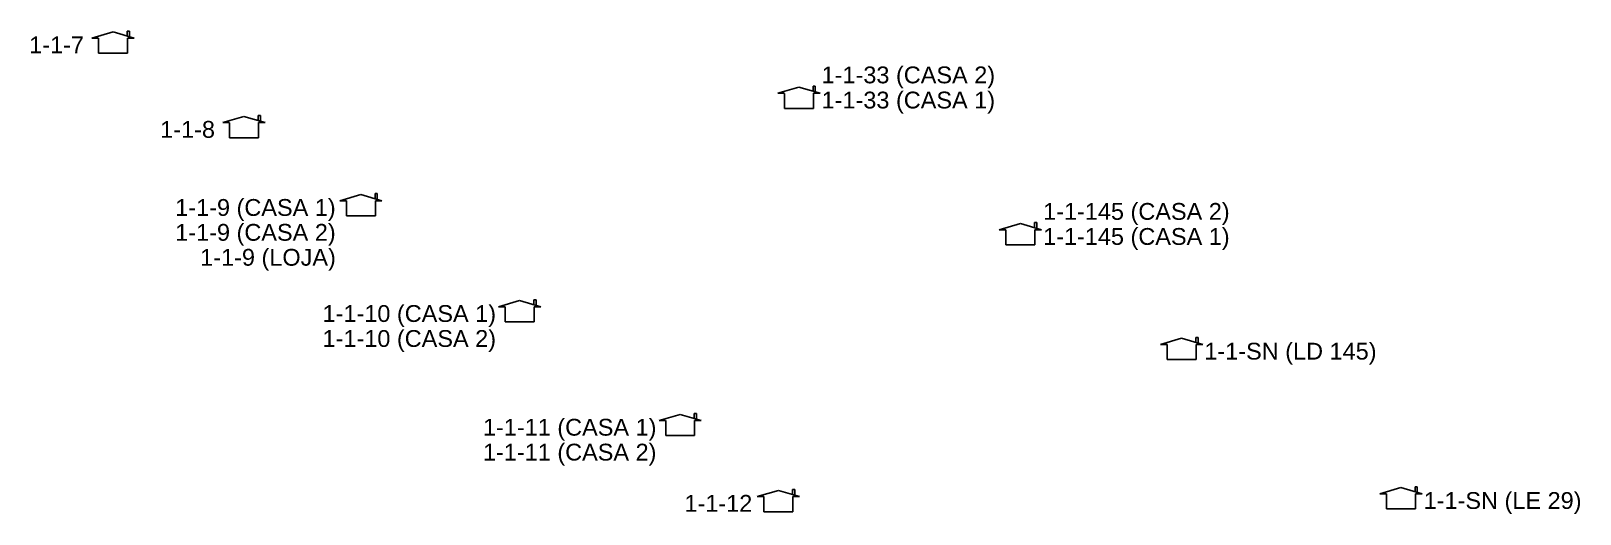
# Model space of a CAD drawing. Header units: inches. Extents: x 21510 to 26976, y 7127 to 12274.
# Drawn here: x 21509.6 to 21694, y 9520.7 to 9578.2 of the extents above; entities that cross this region are included whole.
import ezdxf

# ---------------------------------------------------------------- set-up
doc = ezdxf.new("R2010")
doc.units = ezdxf.units.IN
doc.header["$LTSCALE"] = 0.5
doc.layers.add('surveys', color=7, linetype='Continuous')
doc.layers.add('surveys legendas', color=7, linetype='Continuous')
doc.styles.get("Standard").update_dxf_attribs({"font": 'arial.ttf'})

msp = doc.modelspace()

# ---------------------------------------------------------------- texts
at = {"layer": 'surveys legendas', "color": 0}
for s, p in [('1-1-7', (21509.4, 9575.55)), ('1-1-33 (CASA 2)', (21603.7, 9571.97)), ('1-1-33 (CASA 1)', (21603.7, 9568.98)), ('1-1-8', (21524.99, 9565.49)), ('1-1-9 (CASA 1)', (21526.78, 9556.2)), ('1-1-145 (CASA 2)', (21630.06, 9555.73)), ('1-1-9 (CASA 2)', (21526.78, 9553.24)), ('1-1-145 (CASA 1)', (21630.06, 9552.75)), ('1-1-9 (LOJA)', (21529.75, 9550.27)), ('1-1-10 (CASA 1)', (21544.31, 9543.58)), ('1-1-10 (CASA 2)', (21544.31, 9540.61)), ('1-1-SN (LD 145)', (21649.25, 9539.1)), ('1-1-11 (CASA 1)', (21563.4, 9530.05)), ('1-1-11 (CASA 2)', (21563.4, 9527.09)), ('1-1-SN (LE 29)', (21675.35, 9521.33)), ('1-1-12', (21587.38, 9521))]:
    msp.add_text(s, height=2, dxfattribs=at).set_placement(p)

# ---------------------------------------------------------------- blocks, each defined once
blk = doc.blocks.new('SURVEY_SURVEY')
for p, q in [((-0.00001295, 0.00001268), (-0.00002552, 0.000009)), ((-0.00001295, 0.00001268), (-0.00000038, 0.000009)), ((-0.00000452, 0.00001322), (-0.00000319, 0.00001322)), ((-0.00000452, 0.00001027), (-0.00000452, 0.00001322)), ((-0.00000319, 0.00001322), (-0.0000032, 0.00000989)), ((-0.00002552, 0.000009), (-0.00002158, 0.000009)), ((-0.00002157, 0), (-0.00002157, 0.00000897)), ((-0.00000433, 0.00000901), (-0.00000433, 0)), ((-0.00000038, 0.000009), (-0.00000433, 0.000009)), ((-0.00000433, 0), (-0.00002157, 0))]:
    blk.add_line(p, q)

# ---------------------------------------------------------------- block references
at = {"layer": 'surveys', "color": 255, "xscale": 200000, "yscale": 200000, "zscale": 200000}
for p in [(21521.97, 9575.55), (21603.59, 9568.98), (21537.55, 9565.49), (21551.46, 9556.2), (21629.95, 9552.75), (21570.36, 9543.58), (21649.14, 9539.1), (21589.46, 9530.05), (21601.15, 9521), (21675.23, 9521.33)]:
    msp.add_blockref('SURVEY_SURVEY', p, dxfattribs=at)

msp.set_redraw_order([(e.dxf.handle, doc.entitydb.next_handle()) for e in msp.query("TEXT MTEXT ATTDEF DIMENSION ARC_DIMENSION")])  # texts and dimensions are drawn at this point

doc.saveas('drawing.dxf')
